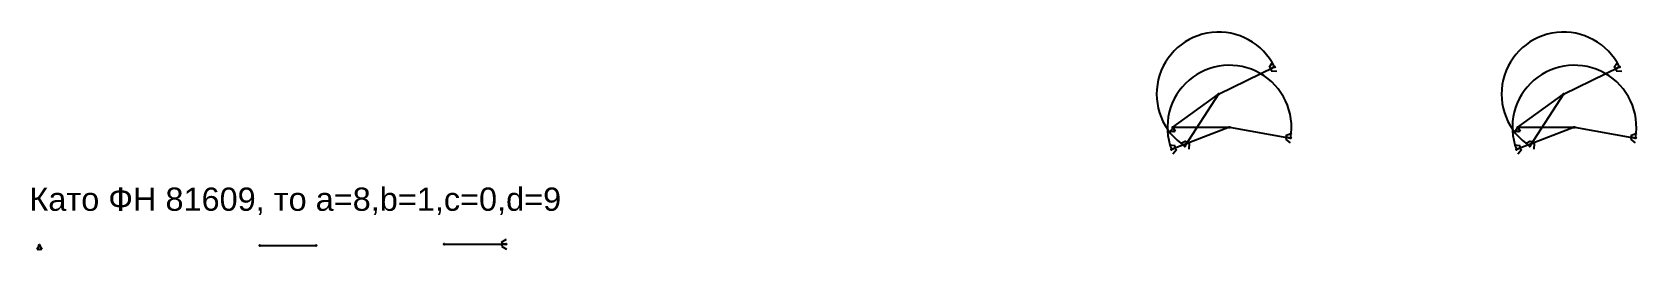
# Model space of a CAD drawing. Header units: millimetres. Extents: x 875 to 10533, y 576 to 5409.
# Drawn here: x 875 to 7781, y 2309 to 3247 of the extents above; entities that cross this region are included whole.
import ezdxf

# ---------------------------------------------------------------- set-up
doc = ezdxf.new("R2010")
doc.units = ezdxf.units.MM
doc.styles.get("Standard").update_dxf_attribs({"font": 'arial.ttf'})

msp = doc.modelspace()

# ---------------------------------------------------------------- texts
msp.add_text('Като ФН 81609, то a=8,b=1,c=0,d=9', height=100).set_placement((863.8, 2477.6))

# ---------------------------------------------------------------- blocks, each defined once
blk = doc.blocks.new('Block1')
for p, q in [((-10, -17.3), (-1.3, -2.2)), ((-10, -17.3), (10, -17.3)), ((-8.8, -20.1), (-6, -17.3)), ((-4.8, -20.1), (-2, -17.3)), ((-0.8, -20.1), (2, -17.3)), ((1.3, -2.2), (10, -17.3)), ((3.2, -20.1), (6, -17.3))]:
    blk.add_line(p, q)
blk.add_circle((0, 0), 2.5)
blk = doc.blocks.new('Block2')
blk.add_line((0, 0), (243, 0))
for centre in [(0, 0), (243, 0)]:
    blk.add_circle(centre, 2.5)
blk = doc.blocks.new('Block3')
for p, q in [((0, 0), (267, 0)), ((247, 8.7), (268.7, 21.2)), ((252, 0), (247, 8.7)), ((252, 0), (247, -8.7)), ((267, 0), (252, 0)), ((247, -8.7), (268.7, -21.2))]:
    blk.add_line(p, q)
for centre in [(0, 0), (267, 0)]:
    blk.add_circle(centre, 2.5)

# ---------------------------------------------------------------- linework, layer by layer
for centre, start, end in [((5981.6, 2979.8), 26, 237), ((7466, 2979.8), 26, 237), ((6028, 2837), 350, 201), ((7512.4, 2837), 350, 201)]:
    msp.add_arc(centre, 267, start, end)

# ---------------------------------------------------------------- block references
for name, p, rotation in [('Block3', (5981.6, 2979.8), 26), ('Block3', (7466, 2979.8), 26), ('Block2', (5785, 2837), 36), ('Block3', (5981.6, 2979.8), 237), ('Block2', (7269.4, 2837), 36), ('Block3', (7466, 2979.8), 237), ('Block3', (6028, 2837), 201), ('Block3', (6028, 2837), 350.0000000000001), ('Block3', (7512.4, 2837), 201), ('Block3', (7512.4, 2837), 350.0000000000001)]:
    msp.add_blockref(name, p, dxfattribs=dict(rotation=rotation))
for name, p in [('Block1', (5785, 2837)), ('Block2', (5785, 2837)), ('Block1', (7269.4, 2837)), ('Block2', (7269.4, 2837)), ('Block3', (2648.5, 2334)), ('Block1', (906.7, 2329.4)), ('Block2', (1855.1, 2328))]:
    msp.add_blockref(name, p)

msp.set_redraw_order([(e.dxf.handle, doc.entitydb.next_handle()) for e in msp.query("TEXT MTEXT ATTDEF DIMENSION ARC_DIMENSION")])  # texts and dimensions are drawn at this point

doc.saveas('drawing.dxf')
